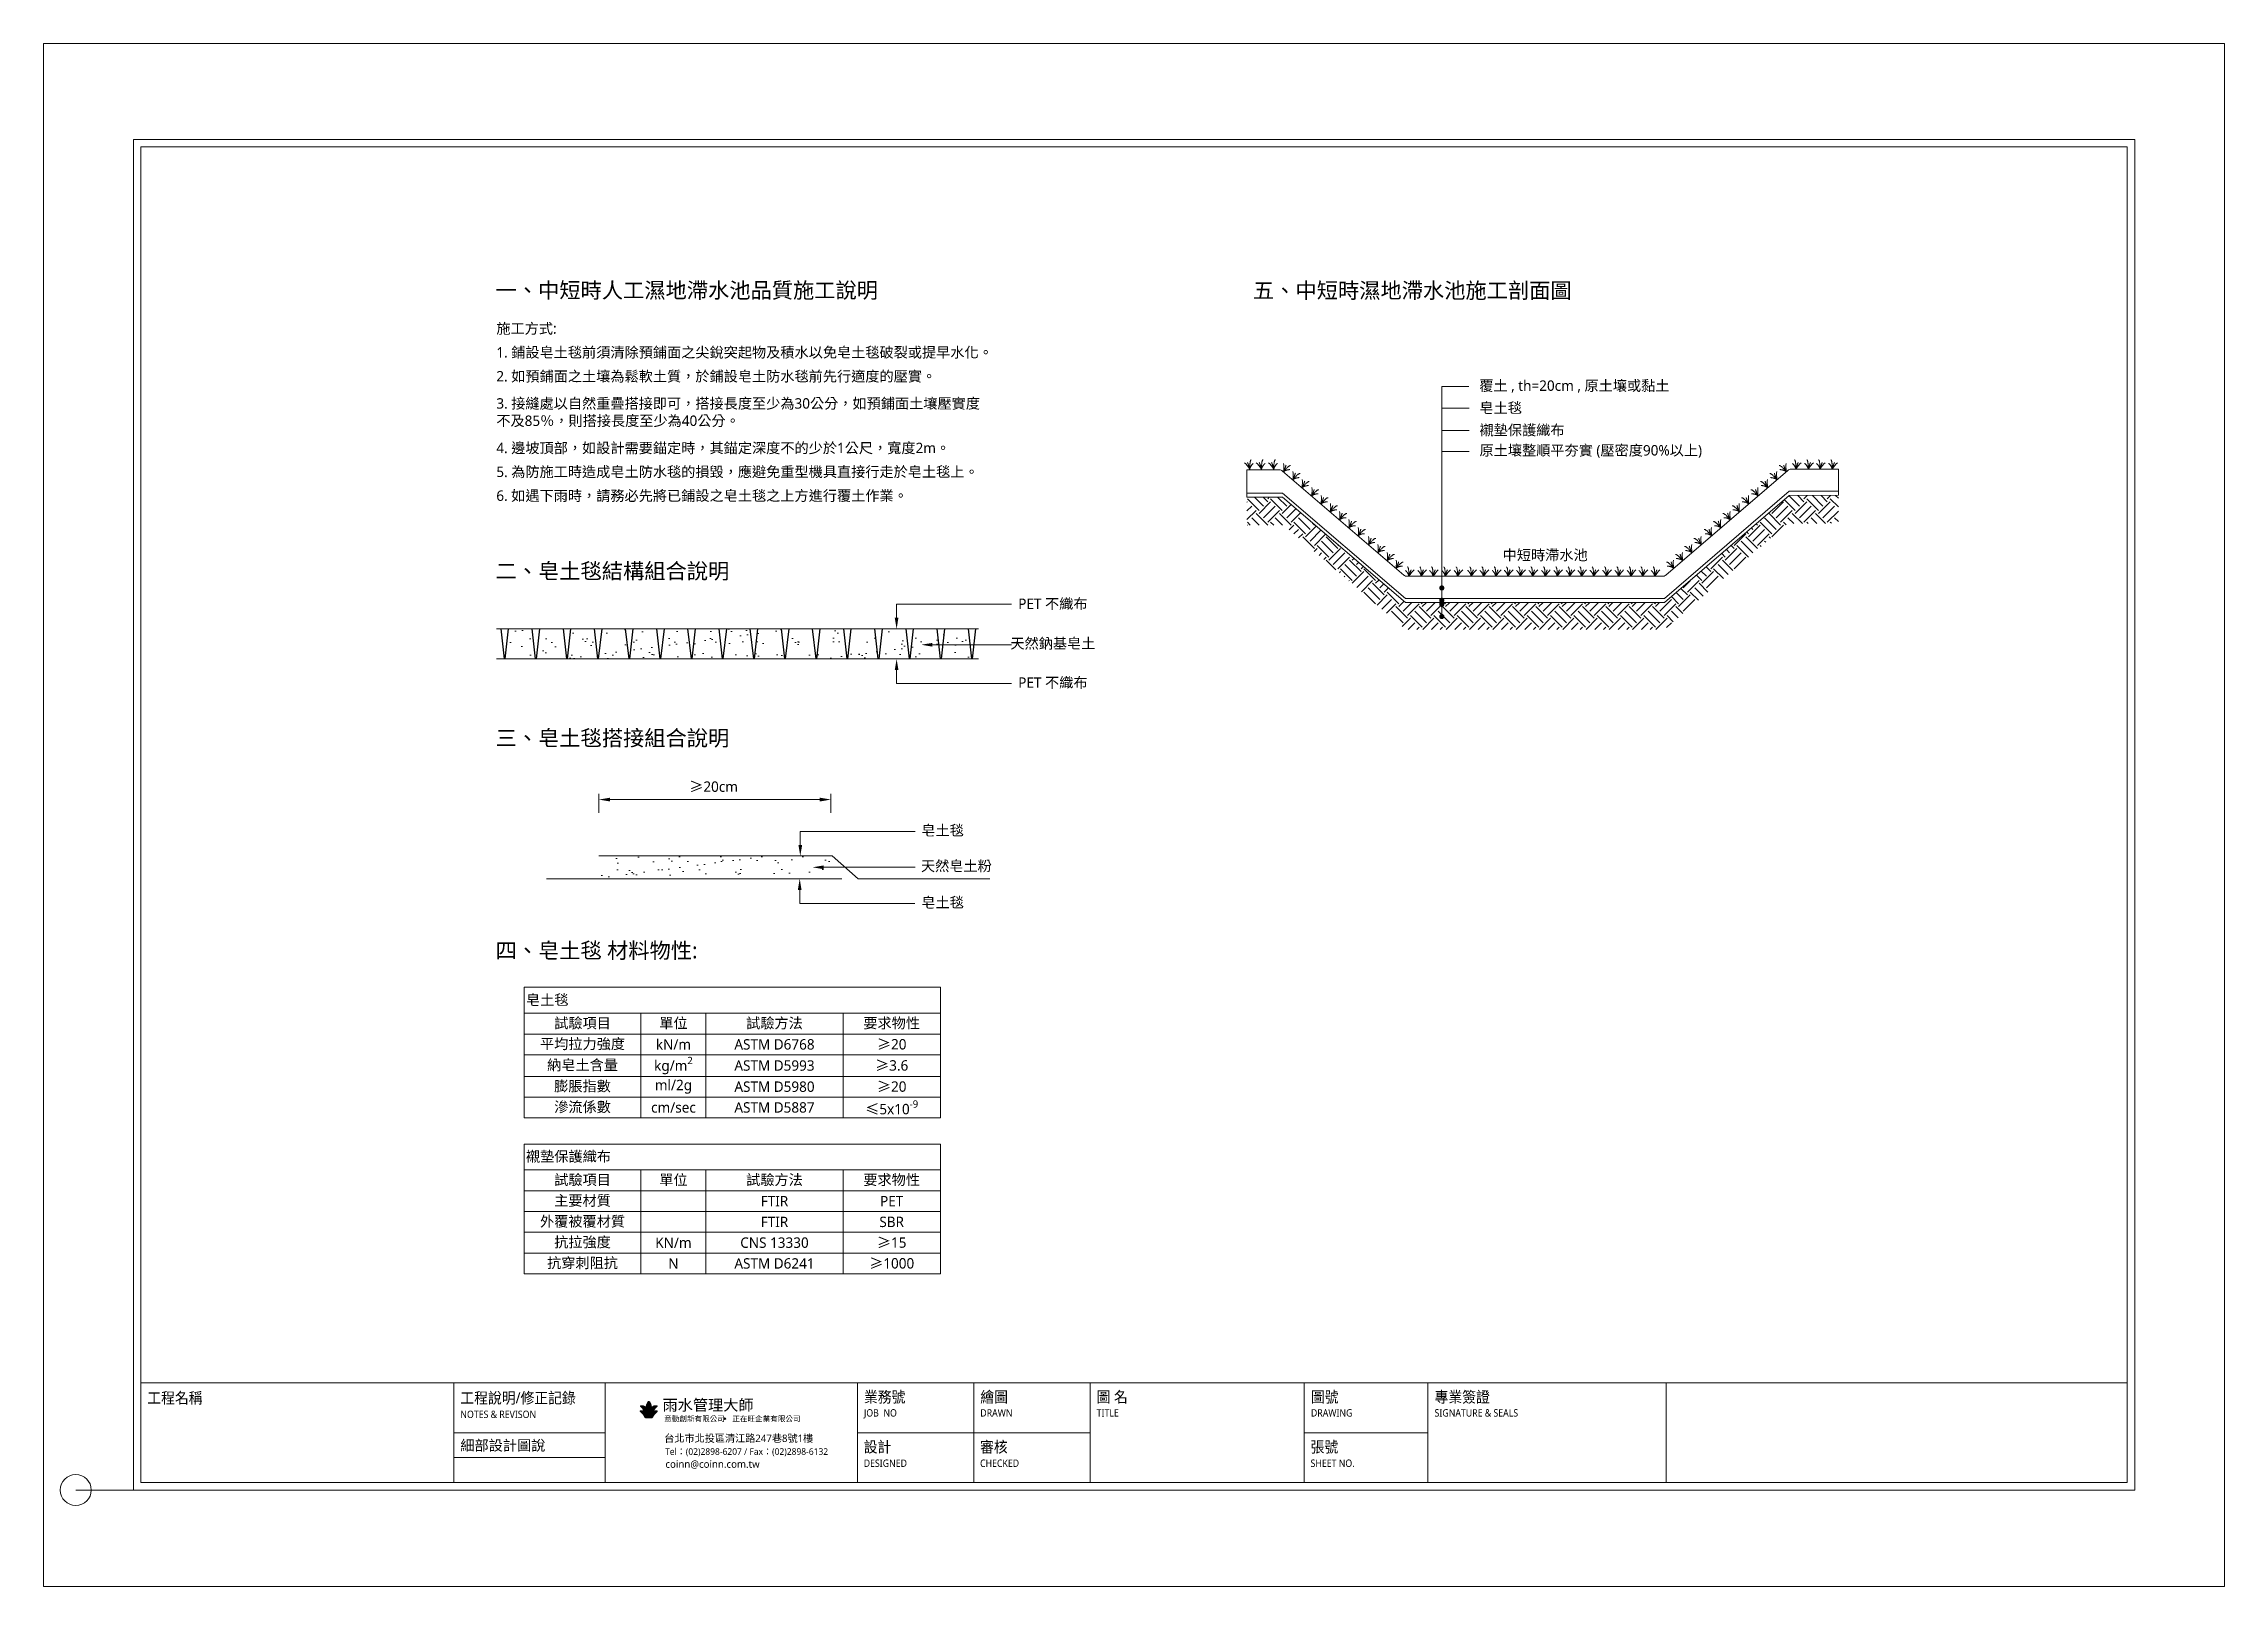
# Model space of a CAD drawing. Header units: millimetres. Extents: x 4039 to 8239, y -1070 to 1900.
import ezdxf
from ezdxf.enums import TextEntityAlignment as Align

# ---------------------------------------------------------------- set-up
doc = ezdxf.new("R2010")
doc.units = ezdxf.units.MM
doc.styles.add('AEH', font='kaiu.ttf')
doc.styles.get("Standard").update_dxf_attribs({"font": 'Microsoft JhengHei.ttf', "height": 20})
doc.styles.add('圖框文字', font='Microsoft JhengHei.ttf')
doc.styles.add('微軟正黑體-20', font='Microsoft JhengHei.ttf', dxfattribs={"height": 20})
doc.styles.add('微軟正黑體-30', font='Microsoft JhengHei.ttf', dxfattribs={"height": 30})

msp = doc.modelspace()

# ---------------------------------------------------------------- texts
at = {"color": 3, "lineweight": 5, "style": '圖框文字', "width": 0.91}
for s, p in [('工程名稱', (4238.4, -707.2, 326.4)), ('工程說明/修正記錄', (4841.3, -707.2, 326.4)), ('業務號', (5618.6, -705.4, 326.4)), ('繪圖', (5842.7, -705.4, 326.4)), ('圖 名', (6066.8, -705.4, 326.4)), ('圖號', (6479.4, -705.4, 326.4)), ('專業簽證', (6717.6, -705.4, 326.4)), ('設計', (5618.1, -801.5, 326.4)), ('審核', (5842.2, -801.5, 326.4)), ('張號', (6478.8, -801.5, 326.4))]:
    msp.add_text(s, height=21.43, dxfattribs=at).set_placement(p, align=Align.MIDDLE_LEFT)
at = {"color": 4, "lineweight": 5, "style": '圖框文字'}
msp.add_text('雨水管理大師', height=21.43, dxfattribs=at).set_placement((5230.6, -731.6, 326.4))
at = {"lineweight": 5, "style": '圖框文字', "width": 0.91}
for s, height, p in [('NOTES & REVISON', 14.212, (4841.3, -738.8, 326.4)), ('JOB  NO', 14.21, (5618.6, -736, 326.4)), ('DRAWN', 14.21, (5842.7, -736, 326.4)), ('TITLE', 14.21, (6066.8, -736, 326.4)), ('DRAWING', 14.21, (6479.4, -736, 326.4)), ('SIGNATURE & SEALS', 14.212, (6717.6, -736, 326.4)), ('DESIGNED', 14.21, (5618.1, -832.9, 326.4)), ('CHECKED', 14.21, (5842.2, -832.9, 326.4)), ('SHEET NO.', 14.21, (6478.8, -832.9, 326.4))]:
    msp.add_text(s, height=height, dxfattribs=at).set_placement(p, align=Align.MIDDLE_LEFT)
at = {"lineweight": 5, "style": '圖框文字'}
for s, height, p in [('意動創新有限公司    正在旺企業有限公司', 10.422, (5234, -752.5, 326.4)), ('台北市北投區清江路247巷8號1樓', 14.283, (5234, -792.1, 326.4)), ('coinn@coinn.com.tw', 14.283, (5236.2, -841.7, 326.4))]:
    msp.add_text(s, height=height, dxfattribs=at).set_placement(p)
at = {"color": 3, "lineweight": 5, "style": '圖框文字'}
msp.add_text('細部設計圖說', height=20, dxfattribs=at).set_placement((4841.3, -798.6, 326.4), align=Align.MIDDLE_LEFT)
at = {"lineweight": 5, "style": '圖框文字', "width": 0.98}
msp.add_text('Tel：(02)2898-6207 / Fax：(02)2898-6132', height=12.739, dxfattribs=at).set_placement((5235.6, -816.8, 326.4))
at = {"lineweight": 5, "attachment_point": 1}
for s, width, insert, char_height, style in [('一、中短時人工濕地滯水池品質施工說明', 750.184, (4909.1, 1440.2), 30, '微軟正黑體-30'), ('五、中短時濕地滯水池施工剖面圖', 640.697, (6367.8, 1439.8), 30, '微軟正黑體-20'), ('中短時滯水池', 157.217, (6848.7, 925.6), 20, '微軟正黑體-20'), ('二、皂土毯結構組合說明', 432.869, (4909.1, 899.7), 30, '微軟正黑體-30'), ('三、皂土毯搭接組合說明', 432.869, (4909.1, 578.2), 30, '微軟正黑體-30'), ('四、皂土毯 材料物性:', 1128.121, (4909.1, 169.1), 30, '微軟正黑體-20')]:
    msp.add_mtext_dynamic_manual_height_columns(s, width=width, gutter_width=12.5, heights=[0], dxfattribs=dict(at, insert=insert, char_height=char_height, style=style))
at = {"lineweight": 5, "char_height": 20, "style": '微軟正黑體-20'}
for s, insert, width, attachment_point in [('{\\C256;施工方式:}', (4910.6, 1350.5), 928.739, 4), ('2. 如預鋪面之土壤為鬆軟土質，於鋪設皂土防水毯前先行適度的壓實。', (4910.6, 1258.5), 928.739, 4), ('3. 接縫處以自然重疊搭接即可，搭接長度至少為30公分，如預鋪面土壤壓實度不及85％，則搭接長度至少為40公分。', (4910.6, 1189.5), 928.739, 4), ('4. 邊坡頂部，如設計需要錨定時，其錨定深度不的少於1公尺，寬度2m。', (4910.6, 1120.5), 928.739, 4), ('5. 為防施工時造成皂土防水毯的損毀，應避免重型機具直接行走於皂土毯上。', (4910.6, 1074.5), 928.739, 4), ('6. 如遇下雨時，請務必先將已鋪設之皂土毯之上方進行覆土作業。', (4910.6, 1028.5), 928.739, 4), ('皂土毯', (4967.7, 58.3), 794.237, 4), ('試驗項目', (5076.6, 13.3), 217.738, 5), ('單位', (5251.7, 13.3), 117.738, 5), ('試驗方法', (5446.3, 13.3), 256.862, 5), ('要求物性', (5672, 13.3), 179.878, 5), ('平均拉力強度', (5076.6, -26.7), 217.738, 5), ('kN/m', (5251.7, -26.7), 117.738, 5), ('ASTM D6768', (5446.3, -26.7), 256.862, 5), ('{\\fSimSun|b0|i0|c134|p2;≥}20', (5672, -26.7), 179.878, 5), ('納皂土含量', (5076.6, -67.4), 217.738, 5), ('\\A1;kg/m{\\H0.7x;\\S2^ ;}', (5251.7, -67.4), 117.738, 5), ('ASTM D5993', (5446.3, -67.4), 256.862, 5), ('{\\fSimSun|b0|i0|c134|p2;≥}3.6', (5672, -67.4), 179.878, 5), ('膨脹指數', (5076.6, -108.1), 217.738, 5), ('\\A1;ml/2g', (5251.7, -108.1), 117.738, 5), ('ASTM D5980', (5446.3, -108.1), 256.862, 5), ('{\\fSimSun|b0|i0|c134|p2;\\C256;≥\\fMicrosoft JhengHei|b0|i0|c136|p34;20}', (5672, -108.1), 179.878, 5), ('滲流係數', (5076.6, -148.1), 217.738, 5), ('cm/sec', (5251.7, -148.1), 117.738, 5), ('ASTM D5887', (5446.3, -148.1), 256.862, 5), ('\\A1;{\\fSimSun|b0|i0|c134|p2;\\C256;≤\\fMicrosoft JhengHei|b0|i0|c136|p34;5x10\\H0.7x;\\S-9^ ;}', (5672, -148.1), 179.878, 5), ('襯墊保護織布', (4967.7, -243.4), 794.237, 4), ('試驗項目', (5076.6, -288.4), 217.738, 5), ('單位', (5251.7, -288.4), 117.738, 5), ('試驗方法', (5446.3, -288.4), 256.862, 5), ('要求物性', (5672, -288.4), 179.878, 5), ('主要材質', (5076.6, -328.4), 217.738, 5), ('FTIR', (5446.3, -328.4), 256.862, 5), ('{\\C256;PET}', (5672, -328.4), 179.878, 5), ('外覆被覆材質', (5076.6, -368.4), 217.738, 5), ('FTIR', (5446.3, -368.4), 256.862, 5), ('{\\C256;SBR}', (5672, -368.4), 179.878, 5), ('抗拉強度', (5076.6, -408.4), 217.738, 5), ('\\A1;KN/m', (5251.7, -408.4), 117.738, 5), ('CNS 13330', (5446.3, -408.4), 256.862, 5), ('{\\fSimSun|b0|i0|c134|p2;\\C256;≥\\fMicrosoft JhengHei|b0|i0|c136|p34;15}', (5672, -408.4), 179.878, 5), ('抗穿刺阻抗', (5076.6, -448.4), 217.738, 5), ('N', (5251.7, -448.4), 117.738, 5), ('ASTM D6241', (5446.3, -448.4), 256.862, 5), ('{\\fSimSun|b0|i0|c134|p2;\\C256;≥\\fMicrosoft JhengHei|b0|i0|c136|p34;1000}', (5672, -448.4), 179.878, 5)]:
    msp.add_mtext(s, dxfattribs=dict(at, insert=insert, width=width, attachment_point=attachment_point))
at = {"lineweight": 5, "insert": (4910.6, 1304.5), "char_height": 20, "width": 928.739, "attachment_point": 4}
msp.add_mtext('1. 鋪設皂土毯前須清除預鋪面之尖銳突起物及積水以免皂土毯破裂或提早水化。', dxfattribs=at)
at = {"lineweight": 5, "char_height": 20}
for s, insert, attachment_point, style in [('覆土 , th=20cm , 原土壤或黏土', (6803.6, 1251.6), 1, '微軟正黑體-20'), ('皂土毯', (6804, 1208.8), 1, '微軟正黑體-20'), ('襯墊保護織布', (6804.2, 1166), 1, '微軟正黑體-20'), ('原土壤整順平夯實 (壓密度90%以上)', (6804.2, 1127.1), 1, '微軟正黑體-20'), ('{\\fMicrosoft JhengHei|b0|i0|c136|p34;\\C0;PET 不織布}', (5982.5, 820.5), 5, 'AEH'), ('{\\fMicrosoft JhengHei|b0|i0|c136|p34;\\C0;天然鈉基皂土}', (5982.5, 744.3), 5, 'AEH'), ('{\\fMicrosoft JhengHei|b0|i0|c136|p34;\\C0;PET 不織布}', (5982.5, 668.9), 5, 'AEH'), ('{\\fSimSun|b0|i0|c134|p2;\\C0;≥\\fMicrosoft JhengHei|b0|i0|c136|p34;20cm}', (5329, 469.3), 5, 'AEH'), ('{\\fMicrosoft JhengHei|b0|i0|c136|p34;\\C0;皂土毯}', (5770, 384.5), 5, 'AEH'), ('{\\fMicrosoft JhengHei|b0|i0|c136|p34;\\C0;天然皂土粉}', (5796.5, 315.8), 5, 'AEH'), ('{\\fMicrosoft JhengHei|b0|i0|c136|p34;\\C0;皂土毯}', (5770, 245.8), 5, 'AEH')]:
    msp.add_mtext(s, dxfattribs=dict(at, insert=insert, attachment_point=attachment_point, style=style))

# ---------------------------------------------------------------- blocks, each defined once
blk = doc.blocks.new('*U2')
for p, q in [((-7.3, 28.9), (-0.7, -28.9)), ((7.3, 28.9), (0.7, -28.9))]:
    blk.add_line(p, q)
blk = doc.blocks.new('*U3')
at = {"color": 0, "linetype": 'ByBlock', "lineweight": -2, "transparency": 16777216}
for p in [(0, 0), (60, 0), (120, 0), (180, 0), (240, 0), (300, 0), (360, 0), (420, 0), (480, 0), (540, 0), (600, 0), (660, 0), (720, 0), (780, 0), (840, 0), (900, 0)]:
    blk.add_blockref('*U2', p, dxfattribs=at)
blk = doc.blocks.new('_Dot')
at = {"color": 0, "linetype": 'ByBlock', "lineweight": -2}
blk.add_line((-0.5, 0), (-1, 0), dxfattribs=at)
at = {"color": 0, "linetype": 'ByBlock', "const_width": 0.5}
blk.add_lwpolyline([(-0.25, 0, 1), (0.25, 0, 1)], format="xyb", close=True, dxfattribs=at)

# ---------------------------------------------------------------- hatches: boundary and pattern name
at = {"lineweight": 5}
h = msp.add_hatch(dxfattribs=at)
h.set_pattern_fill('EARTH', color=256, scale=5, angle=45)
h.set_pattern_definition([(45, (783.59, 80.833), (0, 44.90128), [31.75, -31.75]), (45, (775.17, 89.252), (0, 44.90128), [31.75, -31.75]), (45, (766.75, 97.67), (0, 44.90128), [31.75, -31.75]), (135, (766.75, 103.284), (-44.90128, 0), [31.75, -31.75]), (135, (775.17, 111.703), (-44.90128, 0), [31.75, -31.75]), (135, (783.59, 120.122), (-44.90128, 0), [31.75, -31.75])])
h.paths.add_polyline_path([(6424.5, 1026.5), (6356.1, 1026.9), (6356.1, 973.2), (6427.3, 972.8), (6661.3, 772.4), (7160.2, 772.4), (7397.9, 976.2), (7495.2, 976.6), (7495.2, 1030.3), (7400.7, 1029.9), (7160.1, 823.7), (6661.3, 823.7)])
h = msp.add_hatch(dxfattribs=at)
h.set_pattern_fill('AR-SAND', color=256)
h.set_pattern_definition([(37.5, (520.317, -208.688), (-1.60003, 48.94132), [0, -38.608, 0, -43.18, 0, -41.275]), (7.5, (520.317, -208.69), (44.9523, 71.6825), [0, -20.828, 0, -34.798, 0, -13.335]), (327.5, (489.075, -208.688), (79.09924, 0.14372), [0, -12.7, 0, -45.72, 0, -59.69]), (317.5, (489.075, -208.69), (76.35565, 22.2929), [0, -6.35, 0, -29.972, 0, -34.29])])
h.paths.add_polyline_path([(5819, 773.2), (5773.6, 773.2), (5767, 715.4), (5825.6, 715.4)])
h.paths.add_polyline_path([(5765.6, 715.4), (5759, 773.2), (5713.6, 773.2), (5707, 715.4)])
h.paths.add_polyline_path([(5699, 773.2), (5653.6, 773.2), (5647, 715.4), (5705.6, 715.4)])
h.paths.add_polyline_path([(5645.6, 715.4), (5639, 773.2), (5593.6, 773.2), (5587, 715.4)])
h.paths.add_polyline_path([(5585.6, 715.4), (5579, 773.2), (5533.6, 773.2), (5527, 715.4)])
h.paths.add_polyline_path([(5519, 773.2), (5473.6, 773.2), (5467, 715.4), (5525.6, 715.4)])
h.paths.add_polyline_path([(5407, 715.4), (5465.6, 715.4), (5459, 773.2), (5413.6, 773.2)])
h.paths.add_polyline_path([(5399, 773.2), (5353.6, 773.2), (5347, 715.4), (5405.6, 715.4)])
h.paths.add_polyline_path([(5287, 715.4), (5345.6, 715.4), (5339, 773.2), (5293.6, 773.2)])
h.paths.add_polyline_path([(5279, 773.2), (5233.6, 773.2), (5227, 715.4), (5285.6, 715.4)])
h.paths.add_polyline_path([(5167, 715.4), (5225.6, 715.4), (5219, 773.2), (5173.6, 773.2)])
h.paths.add_polyline_path([(5107, 715.4), (5165.6, 715.4), (5159, 773.2), (5113.6, 773.2)])
h.paths.add_polyline_path([(5047, 715.4), (5105.6, 715.4), (5099, 773.2), (5053.6, 773.2)])
h.paths.add_polyline_path([(5045.6, 715.4), (5039, 773.2), (4993.6, 773.2), (4987, 715.4)])
h.paths.add_polyline_path([(4985.6, 715.4), (4979, 773.2), (4933.6, 773.2), (4927, 715.4)])
h = msp.add_hatch(dxfattribs=at)
h.set_pattern_fill('AR-SAND', color=256)
h.set_pattern_definition([(37.5, (523.51, -113.11), (-1.60003, 48.94132), [0, -38.608, 0, -43.18, 0, -41.275]), (7.5, (523.51, -113.11), (44.9523, 71.6825), [0, -20.828, 0, -34.798, 0, -13.335]), (327.5, (492.27, -113.11), (79.09924, 0.14372), [0, -12.7, 0, -45.72, 0, -59.69]), (317.5, (492.27, -113.11), (76.3556, 22.2929), [0, -6.35, 0, -29.972, 0, -34.29])])
h.paths.add_polyline_path([(5557.3, 336.1), (5107.9, 336.1), (5107.9, 292.2), (5557.3, 292.2)])
at = {"lineweight": 5, "true_color": 0xf8d731}
h = msp.add_hatch(color=40, dxfattribs=at)
h.dxf.hatch_style = 1
edge = h.paths.add_edge_path()
edge.add_spline(control_points=[(5209.4, -733.6), (5210.3, -733), (5211.2, -732.5), (5212, -732.1), (5213, -731.7), (5213.4, -731.5), (5213.4, -731.5), (5213.5, -731.3), (5214.3, -730.2), (5214.6, -729.7), (5215, -729.1), (5215.4, -728.6), (5215.8, -728), (5216.3, -727.4), (5216.7, -726.9), (5217.1, -726.4), (5217.9, -725.5), (5218.2, -725.2), (5218.6, -724.8), (5219.1, -724.4), (5219.6, -724), (5219.8, -723.8), (5220, -723.5), (5220.2, -723.3), (5220.3, -723.1), (5220.3, -722.9), (5220.3, -722.8), (5220.2, -722.7), (5220, -722.5), (5219.6, -722.4), (5219.1, -722.4), (5218.6, -722.3), (5218.2, -722.2), (5217.6, -722.2), (5216.9, -722.3), (5216.3, -722.3), (5215.5, -722.4), (5215.1, -722.5), (5214.4, -722.7), (5213.8, -723), (5213.3, -723.2), (5212.6, -723.5), (5212, -723.9), (5211.4, -724.3), (5210.9, -724.6), (5210.4, -725), (5209.9, -725.4), (5209.5, -725.8), (5209.4, -725.8), (5209.4, -725.8), (5209.4, -725.7), (5209.3, -724.8), (5209.2, -724), (5208.5, -720.8), (5208.2, -719.8), (5207.5, -718.3), (5207, -717.2), (5206.4, -716.1), (5205.5, -714.9), (5204.9, -714.3), (5204.4, -713.9), (5204.2, -713.8), (5204, -713.9), (5203.8, -714.1), (5203.5, -714.3), (5203.3, -714.4), (5202.9, -714.9), (5202.7, -715.1), (5202.4, -715.6), (5202, -716.1), (5201.7, -716.6), (5201.3, -717.5), (5200.6, -718.9), (5199.9, -720.7), (5199.7, -721.6), (5199.3, -723.2), (5199.1, -724.7), (5199, -725.6), (5199, -725.8), (5198.9, -725.8), (5197.9, -724.9), (5196.8, -724.2), (5195.5, -723.4), (5194.1, -722.8), (5192.6, -722.4), (5191.3, -722.2), (5189.5, -722.3), (5188.5, -722.5), (5188.1, -722.7), (5188.1, -722.8), (5188.1, -723), (5188.2, -723.1), (5188.3, -723.4), (5188.5, -723.7), (5189.1, -724.3), (5189.6, -724.7), (5190.2, -725.2), (5191.3, -726.5), (5192.1, -727.3), (5192.4, -727.7), (5192.8, -728.4), (5193.3, -729), (5193.9, -729.9), (5194.3, -730.5), (5194.9, -731.4), (5194.9, -731.5), (5195.2, -731.6), (5195.9, -731.9), (5196.7, -732.3), (5197.4, -732.6), (5197.8, -732.9), (5198.3, -733.2), (5198.8, -733.5), (5199, -733.7), (5199.1, -733.7), (5199.1, -733.6), (5199.1, -733.4), (5199.3, -731.8), (5199.6, -730.5), (5199.9, -729.4), (5200.4, -727.6), (5200.6, -727), (5201, -726), (5201.4, -725.1), (5201.6, -724.6), (5202.1, -723.7), (5202.6, -723.1), (5203.1, -722.6), (5203.5, -722.3), (5203.9, -722.1), (5204.2, -722.1), (5204.5, -722.1), (5205, -722.4), (5205.5, -722.8), (5205.9, -723.3), (5206.3, -723.8), (5206.8, -724.6), (5207.2, -725.6), (5207.6, -726.5), (5207.9, -727.5), (5208.2, -728.4), (5208.4, -729), (5208.7, -730), (5208.9, -730.9), (5209.1, -731.9), (5209.2, -732.5), (5209.3, -733.3), (5209.4, -733.6), (5209.4, -733.6)], knot_values=[0, 0, 0, 0, 1, 2, 3, 4, 5, 6, 7, 8, 9, 10, 11, 12, 13, 14, 15, 16, 17, 18, 19, 20, 21, 22, 23, 24, 25, 26, 27, 28, 29, 30, 31, 32, 33, 34, 35, 36, 37, 38, 39, 40, 41, 42, 43, 44, 45, 46, 47, 48, 49, 50, 51, 52, 53, 54, 55, 56, 57, 58, 59, 60, 61, 61, 61, 62, 63, 64, 65, 66, 67, 68, 69, 70, 71, 72, 73, 74, 75, 76, 77, 78, 79, 80, 81, 82, 83, 84, 85, 86, 87, 88, 89, 90, 91, 92, 93, 94, 95, 96, 97, 98, 99, 100, 101, 102, 103, 104, 105, 106, 107, 108, 109, 110, 111, 112, 113, 114, 115, 116, 117, 118, 119, 120, 121, 122, 123, 124, 125, 126, 127, 128, 129, 130, 131, 132, 133, 134, 135, 136, 137, 138, 139, 140, 141, 142, 143, 144, 144, 144, 144], degree=3, periodic=0)
edge = h.paths.add_edge_path()
edge.add_spline(control_points=[(5204.2, -745.3), (5207.3, -745.3), (5209.3, -745.3), (5210.1, -745.3), (5210.5, -745.2), (5210.8, -745.1), (5211, -745), (5211.3, -744.7), (5211.5, -744.5), (5211.8, -743.8), (5212.4, -742.6), (5212.7, -742), (5213.2, -741.2), (5213.8, -740.4), (5214.4, -739.6), (5214.9, -738.7), (5215.7, -737.8), (5216.5, -736.9), (5217.6, -735.8), (5218.4, -735.1), (5219.1, -734.5), (5219.6, -734), (5220.1, -733.6), (5220.4, -733.2), (5220.5, -733), (5220.6, -732.8), (5220.6, -732.6), (5220.4, -732.4), (5220.2, -732.3), (5219.7, -732.2), (5218.9, -732.1), (5217.7, -732), (5216.6, -732.1), (5215.4, -732.1), (5214.4, -732.3), (5213.3, -732.6), (5212.6, -732.9), (5211.6, -733.4), (5210.8, -733.9), (5209.7, -734.6), (5208.8, -735.2), (5208.4, -735.7), (5208.4, -735.6), (5208.2, -735.3), (5208.1, -734.3), (5207.7, -731.8), (5207.4, -730.4), (5207, -728.8), (5206.5, -727.3), (5205.8, -725.5), (5205.1, -724.3), (5204.9, -724), (5204.6, -723.7), (5204.4, -723.5), (5204.2, -723.5), (5204, -723.5), (5203.8, -723.6), (5203.5, -723.8), (5203.2, -724.2), (5202.9, -724.7), (5202.4, -725.6), (5202.1, -726.3), (5201.7, -727.1), (5201.3, -728.2), (5201, -729.2), (5200.6, -730.6), (5200.4, -731.8), (5200.1, -733), (5200, -734.1), (5199.9, -735), (5199.9, -735.7), (5199.9, -735.7), (5199.7, -735.6), (5199.4, -735.4), (5198.4, -734.7), (5197.6, -734), (5196.7, -733.5), (5195.9, -733.1), (5194.9, -732.6), (5194, -732.4), (5192.9, -732.1), (5192.1, -732.1), (5191, -732), (5189.6, -732.1), (5188.7, -732.2), (5188.1, -732.2), (5187.8, -732.4), (5187.7, -732.6), (5187.7, -732.9), (5187.9, -733.2), (5188.3, -733.7), (5189.3, -734.6), (5190.2, -735.4), (5191.3, -736.4), (5192.1, -737.2), (5192.9, -738.2), (5193.8, -739.3), (5195, -741), (5195.7, -742.2), (5196.3, -743.5), (5196.8, -744.4), (5197, -744.7), (5197.2, -744.9), (5197.6, -745.1), (5198.3, -745.3), (5199.5, -745.3), (5204.2, -745.3)], knot_values=[0, 0, 0, 0, 1, 2, 3, 4, 5, 6, 7, 8, 9, 10, 11, 12, 13, 14, 15, 16, 17, 18, 19, 20, 21, 22, 23, 24, 25, 26, 27, 28, 29, 30, 31, 32, 33, 34, 35, 36, 37, 38, 39, 40, 41, 42, 43, 44, 45, 46, 47, 48, 49, 50, 51, 52, 53, 54, 55, 56, 57, 58, 59, 60, 61, 62, 63, 64, 65, 66, 67, 68, 69, 70, 71, 72, 73, 74, 75, 76, 77, 78, 79, 80, 81, 82, 83, 84, 85, 86, 87, 88, 89, 90, 91, 92, 93, 94, 95, 96, 97, 98, 99, 100, 101, 102, 103, 104, 104, 104, 104], degree=3, periodic=0)
at = {"lineweight": 5}
h = msp.add_hatch(color=256, dxfattribs=at)
h.dxf.hatch_style = 1
h.paths.add_polyline_path([(5352.5, -747.3, 1), (5349.4, -747.3, 1)])

# ---------------------------------------------------------------- linework, layer by layer
for p, q in [((4038.7, 1900, 163.2), (8238.7, 1900, 163.2)), ((4038.7, -1070, 163.2), (4038.7, 1900, 163.2)), ((8238.7, 1900, 163.2), (8238.7, -1070, 163.2)), ((4225.7, 1701.2, 163.2), (8051.6, 1701.2, 163.2)), ((4225.7, -678, 163.2), (4225.7, 1701.2, 163.2)), ((4225.7, 1701.2, 326.4), (8051.6, 1701.2, 326.4)), ((4225.7, -678, 326.4), (4225.7, 1701.2, 326.4)), ((8051.6, 1701.2, 326.4), (4225.7, 1701.2, 326.4)), ((4225.7, 1701.2, 326.4), (4225.7, -870.2, 326.4)), ((8051.6, 1701.2, 163.2), (8051.6, -678, 163.2)), ((8051.6, 1701.2, 326.4), (8051.6, -678, 326.4)), ((8051.6, -870.2, 326.4), (8051.6, 1701.2, 326.4)), ((6418.4, 1079.4), (6356.1, 1079.4)), ((6356.1, 1079.4), (6356.1, 1026.9)), ((6658.5, 876.9), (6424.9, 1077)), ((7397.9, 1078.3), (7163, 876.9)), ((7495.4, 1080.7), (7404.4, 1080.7)), ((7495.4, 1080.7), (7495.2, 1030.7)), ((6424.5, 1034.8), (6356.1, 1034.8)), ((6424.5, 1026.9), (6356.1, 1026.9)), ((6661.3, 832), (6424.5, 1034.8)), ((6661.3, 824.1), (6424.5, 1026.9)), ((7400.7, 1038.2), (7160.1, 832)), ((7400.7, 1030.3), (7160.1, 824.1)), ((7495.2, 1038.2), (7400.7, 1038.2)), ((7495.2, 1030.7), (7400.7, 1030.3)), ((7156.5, 874.5), (6665, 874.5)), ((5681.5, 820.6), (5903, 820.6)), ((5681.5, 820.6), (5681.5, 794.7)), ((7160.1, 832), (6661.3, 832)), ((7160.1, 824.1), (6661.3, 824.1)), ((4910.6, 773.2), (5839.3, 773.2)), ((4910.6, 715.4), (5839.3, 715.4)), ((5750.4, 742.8), (5903, 742.8)), ((5681.5, 694), (5681.5, 668)), ((5681.5, 668), (5903, 668)), ((5107.9, 455.8), (5107.9, 419.1)), ((5129.3, 444.7), (5533.6, 444.7)), ((5555.1, 455.8), (5555.1, 419.1)), ((5496, 383.5), (5717.5, 383.5)), ((5496, 383.5), (5496, 357.5)), ((5107.9, 336.1), (5557.3, 336.1)), ((5557.3, 336.1), (5607.7, 292.2)), ((5541.1, 314.3), (5717.5, 314.3)), ((5576.3, 292.2), (5007.4, 292.2)), ((5494.9, 270.8), (5494.9, 244.8)), ((5607.7, 292.2), (5861.1, 292.2)), ((5494.9, 244.8), (5716.4, 244.8)), ((4964.1, 83.3), (5765.7, 83.3)), ((4964.1, 83.3), (4964.1, -168.1)), ((5765.7, 83.3), (5765.7, -168.1)), ((4964.1, 33.3), (5765.7, 33.3)), ((5189.2, 33.3), (5189.2, -168.1)), ((5314.2, 33.3), (5314.2, -168.1)), ((5578.4, 33.3), (5578.4, -168.1)), ((4964.1, -6.7), (5765.7, -6.7)), ((4964.1, -46.7), (5765.7, -46.7)), ((4964.1, -88.1), (5765.7, -88.1)), ((4964.1, -128.1), (5765.7, -128.1)), ((4964.1, -168.1), (5765.7, -168.1)), ((4964.1, -218.4), (5765.7, -218.4)), ((4964.1, -218.4), (4964.1, -468.4)), ((5765.7, -218.4), (5765.7, -468.4)), ((4964.1, -268.4), (5765.7, -268.4)), ((5189.2, -268.4), (5189.2, -468.4)), ((5314.2, -268.4), (5314.2, -468.4)), ((5578.4, -268.4), (5578.4, -468.4)), ((4964.1, -308.4), (5765.7, -308.4)), ((4964.1, -348.4), (5765.7, -348.4)), ((4964.1, -388.4), (5765.7, -388.4)), ((4964.1, -428.4), (5765.7, -428.4)), ((4964.1, -468.4), (5765.7, -468.4)), ((8051.6, -678, 163.2), (4225.7, -678, 163.2)), ((8051.6, -678, 326.4), (4225.7, -678, 326.4)), ((8051.6, -678, 326.4), (4225.7, -678, 326.4)), ((4828.6, -678, 326.4), (4828.6, -870.2, 326.4)), ((5120.5, -678, 326.4), (5120.5, -870.2, 326.4)), ((5605.9, -678, 326.4), (5605.9, -870.2, 326.4)), ((5830, -678, 326.4), (5830, -870.2, 326.4)), ((6054.1, -678, 326.4), (6054.1, -870.2, 326.4)), ((6466.6, -678, 326.4), (6704.9, -678, 326.4)), ((6466.6, -678, 326.4), (6466.6, -870.2, 326.4)), ((6704.9, -678, 326.4), (6704.9, -870.2, 326.4)), ((6704.9, -678, 326.4), (6704.9, -870.2, 326.4)), ((7163.8, -678, 326.4), (7163.8, -870.2, 326.4)), ((4828.6, -774.1, 326.4), (5120.5, -774.1, 326.4)), ((5605.9, -774.1, 326.4), (6054.1, -774.1, 326.4)), ((6466.6, -774.1, 326.4), (6704.9, -774.1, 326.4)), ((4828.6, -822.2, 326.4), (5120.5, -822.2, 326.4)), ((4225.7, -870.2, 326.4), (8051.6, -870.2, 326.4)), ((4100.6, -884.5, 326.4), (4211.5, -884.5, 326.4)), ((8238.7, -1070, 163.2), (4038.7, -1070, 163.2))]:
    msp.add_line(p, q, dxfattribs=at)
at = {"color": 4, "lineweight": 5}
for p, q in [((8065.9, 1715.4, 326.4), (4211.5, 1715.4, 326.4)), ((4211.5, 1715.4, 326.4), (4211.5, -884.5, 326.4)), ((8065.9, -884.5, 326.4), (8065.9, 1715.4, 326.4)), ((4211.5, -884.5, 326.4), (8065.9, -884.5, 326.4))]:
    msp.add_line(p, q, dxfattribs=at)
at = {"linetype": 'ByBlock', "lineweight": 5}
for p, q in [((6731.5, 1239.8), (6783.7, 1239.8)), ((6731.5, 1198.2), (6784.1, 1198.2)), ((6731.5, 1155.2), (6784.4, 1155.2)), ((6731.5, 1114.8), (6784.4, 1114.8))]:
    msp.add_line(p, q, dxfattribs=at)
msp.add_lwpolyline([(6731.5, 807.1), (6731.5, 1239.8)], dxfattribs=at)
at = {"lineweight": 5}
for centre, radius in [((5350.9, -747.3, 163.2), 1.56), ((4100.6, -884.5, 326.4), 29.8)]:
    msp.add_circle(centre, radius, dxfattribs=at)
for centre, start, end in [((6418.4, 1069.4), 49.4332, 89.9638), ((7404.4, 1070.7), 90, 130.5946), ((6665, 884.5), 229.4332, 270), ((7156.5, 884.5), 270, 310.5946)]:
    msp.add_arc(centre, 10, start, end, dxfattribs=at)
for points, degree in [([(6361.6, 1080.7), (6358.1, 1086), (6354.8, 1090.7), (6351.5, 1093)], 3), ([(6361.6, 1080.7), (6360.1, 1087.4), (6357.3, 1093.5)], 2), ([(6361.6, 1080.7), (6361.6, 1098.2), (6364.5, 1098.9)], 2), ([(6361.6, 1080.7), (6362.9, 1087), (6368.5, 1092)], 2), ([(6384.3, 1080.7), (6380.8, 1086), (6377.5, 1090.7), (6374.2, 1093)], 3), ([(6384.3, 1080.7), (6382.7, 1087.4), (6380, 1093.5)], 2), ([(6384.3, 1080.7), (6384.3, 1098.2), (6387.2, 1098.9)], 2), ([(6384.3, 1080.7), (6385.5, 1087), (6391.2, 1092)], 2), ([(6408, 1080.7), (6404.5, 1086), (6401.2, 1090.7), (6397.9, 1093)], 3), ([(6408, 1080.7), (6406.4, 1087.4), (6403.7, 1093.5)], 2), ([(6408, 1080.7), (6408, 1098.2), (6410.9, 1098.9)], 2), ([(6408, 1080.7), (6409.2, 1087), (6414.9, 1092)], 2), ([(7413.5, 1080.7), (7412.2, 1087), (7406.6, 1092)], 2), ([(7413.5, 1080.7), (7413.5, 1098.2), (7410.6, 1098.9)], 2), ([(7413.5, 1080.7), (7415, 1087.4), (7417.8, 1093.5)], 2), ([(7413.5, 1080.7), (7417, 1086), (7420.3, 1090.7), (7423.6, 1093)], 3), ([(7437.2, 1080.7), (7436, 1087), (7430.3, 1092)], 2), ([(7437.2, 1080.7), (7437.2, 1098.2), (7434.3, 1098.9)], 2), ([(7437.2, 1080.7), (7438.8, 1087.4), (7441.5, 1093.5)], 2), ([(7437.2, 1080.7), (7440.7, 1086), (7444, 1090.7), (7447.3, 1093)], 3), ([(7459.8, 1080.7), (7458.6, 1087), (7452.9, 1092)], 2), ([(7459.8, 1080.7), (7459.8, 1098.2), (7456.9, 1098.9)], 2), ([(7459.8, 1080.7), (7461.4, 1087.4), (7464.1, 1093.5)], 2), ([(7459.8, 1080.7), (7463.4, 1086), (7466.6, 1090.7), (7470, 1093)], 3), ([(7483.4, 1080.7), (7482.1, 1087), (7476.5, 1092)], 2), ([(7483.4, 1080.7), (7483.4, 1098.2), (7480.5, 1098.9)], 2), ([(7483.4, 1080.7), (7484.9, 1087.4), (7487.7, 1093.5)], 2), ([(7483.4, 1080.7), (7486.9, 1086), (7490.2, 1090.7), (7493.5, 1093)], 3), ([(6426.4, 1075.8), (6427.2, 1082.1), (6427.8, 1087.9), (6426.7, 1091.7)], 3), ([(6426.4, 1075.8), (6429.6, 1081.9), (6431.5, 1088.4)], 2), ([(6426.4, 1075.8), (6437.8, 1089.1), (6440.4, 1087.7)], 2), ([(6426.4, 1075.8), (6431.5, 1079.8), (6439, 1079.9)], 2), ([(6444.4, 1060.4), (6445.2, 1066.7), (6445.8, 1072.4), (6444.7, 1076.3)], 3), ([(6444.4, 1060.4), (6447.6, 1066.5), (6449.5, 1072.9)], 2), ([(6444.4, 1060.4), (6455.8, 1073.6), (6458.5, 1072.3)], 2), ([(6444.4, 1060.4), (6449.5, 1064.4), (6457, 1064.5)], 2), ([(6462.3, 1045.1), (6463.1, 1051.4), (6463.7, 1057.1), (6462.6, 1061)], 3), ([(6462.3, 1045.1), (6465.5, 1051.2), (6467.4, 1057.6)], 2), ([(6462.3, 1045.1), (6473.7, 1058.3), (6476.3, 1057)], 2), ([(7359.2, 1045.1), (7347.8, 1058.3), (7345.1, 1057)], 2), ([(7359.2, 1045.1), (7356, 1051.2), (7354.1, 1057.6)], 2), ([(7359.2, 1045.1), (7358.4, 1051.4), (7357.8, 1057.1), (7358.9, 1061)], 3), ([(7377.1, 1060.4), (7365.7, 1073.6), (7363, 1072.3)], 2), ([(7377.1, 1060.4), (7372, 1064.4), (7364.4, 1064.5)], 2), ([(7377.1, 1060.4), (7373.9, 1066.5), (7372, 1072.9)], 2), ([(7377.1, 1060.4), (7376.3, 1066.7), (7375.7, 1072.4), (7376.7, 1076.3)], 3), ([(7395.1, 1075.8), (7383.7, 1089.1), (7381, 1087.7)], 2), ([(7395.1, 1075.8), (7390, 1079.8), (7382.5, 1079.9)], 2), ([(7395.1, 1075.8), (7391.9, 1081.9), (7390, 1088.4)], 2), ([(7395.1, 1075.8), (7394.3, 1082.1), (7393.7, 1087.9), (7394.8, 1091.7)], 3), ([(6462.3, 1045.1), (6467.4, 1049.1), (6474.9, 1049.2)], 2), ([(6480.7, 1029.3), (6481.5, 1035.6), (6482.1, 1041.3), (6481, 1045.2)], 3), ([(6480.7, 1029.3), (6483.9, 1035.4), (6485.8, 1041.8)], 2), ([(6480.7, 1029.3), (6492.1, 1042.5), (6494.8, 1041.2)], 2), ([(6480.7, 1029.3), (6485.8, 1033.3), (6493.3, 1033.4)], 2), ([(6498.8, 1013.8), (6499.5, 1020.1), (6500.1, 1025.9), (6499.1, 1029.8)], 3), ([(6498.8, 1013.8), (6501.9, 1019.9), (6503.8, 1026.4)], 2), ([(6498.8, 1013.8), (6510.1, 1027.1), (6512.8, 1025.7)], 2), ([(6498.8, 1013.8), (6503.8, 1017.8), (6511.4, 1018)], 2), ([(6516.6, 998.5), (6517.4, 1004.8), (6518, 1010.5), (6516.9, 1014.4)], 3), ([(6516.6, 998.5), (6519.8, 1004.6), (6521.7, 1011)], 2), ([(6516.6, 998.5), (6528, 1011.8), (6530.7, 1010.4)], 2), ([(7304.9, 998.5), (7293.5, 1011.8), (7290.8, 1010.4)], 2), ([(7304.9, 998.5), (7301.7, 1004.6), (7299.8, 1011)], 2), ([(7304.9, 998.5), (7304.1, 1004.8), (7303.5, 1010.5), (7304.5, 1014.4)], 3), ([(7322.7, 1013.8), (7311.4, 1027.1), (7308.7, 1025.7)], 2), ([(7322.7, 1013.8), (7317.7, 1017.8), (7310.1, 1018)], 2), ([(7322.7, 1013.8), (7319.6, 1019.9), (7317.6, 1026.4)], 2), ([(7322.7, 1013.8), (7322, 1020.1), (7321.4, 1025.9), (7322.4, 1029.8)], 3), ([(7340.7, 1029.3), (7329.4, 1042.5), (7326.7, 1041.2)], 2), ([(7340.7, 1029.3), (7335.7, 1033.3), (7328.1, 1033.4)], 2), ([(7340.7, 1029.3), (7337.6, 1035.4), (7335.7, 1041.8)], 2), ([(7340.7, 1029.3), (7340, 1035.6), (7339.4, 1041.3), (7340.4, 1045.2)], 3), ([(7359.2, 1045.1), (7354.1, 1049.1), (7346.6, 1049.2)], 2), ([(6516.6, 998.5), (6521.7, 1002.5), (6529.2, 1002.6)], 2), ([(6534.4, 983.3), (6535.2, 989.6), (6535.8, 995.3), (6534.7, 999.2)], 3), ([(6534.4, 983.3), (6537.6, 989.4), (6539.5, 995.8)], 2), ([(6534.4, 983.3), (6545.8, 996.5), (6548.4, 995.2)], 2), ([(6534.4, 983.3), (6539.5, 987.3), (6547, 987.4)], 2), ([(6552.4, 967.8), (6553.2, 974.1), (6553.8, 979.9), (6552.7, 983.8)], 3), ([(6552.4, 967.8), (6555.6, 973.9), (6557.5, 980.4)], 2), ([(6552.4, 967.8), (6563.8, 981.1), (6566.5, 979.7)], 2), ([(6552.4, 967.8), (6557.5, 971.8), (6565, 972)], 2), ([(6570.3, 952.5), (6571.1, 958.8), (6571.7, 964.6), (6570.6, 968.4)], 3), ([(7251.2, 952.5), (7250.4, 958.8), (7249.8, 964.6), (7250.9, 968.4)], 3), ([(7269.1, 967.8), (7257.7, 981.1), (7255, 979.7)], 2), ([(7269.1, 967.8), (7264, 971.8), (7256.4, 972)], 2), ([(7269.1, 967.8), (7265.9, 973.9), (7264, 980.4)], 2), ([(7269.1, 967.8), (7268.3, 974.1), (7267.7, 979.9), (7268.7, 983.8)], 3), ([(7287.1, 983.3), (7275.7, 996.5), (7273, 995.2)], 2), ([(7287.1, 983.3), (7282, 987.3), (7274.5, 987.4)], 2), ([(7287.1, 983.3), (7283.9, 989.4), (7282, 995.8)], 2), ([(7287.1, 983.3), (7286.3, 989.6), (7285.7, 995.3), (7286.8, 999.2)], 3), ([(7304.9, 998.5), (7299.8, 1002.5), (7292.2, 1002.6)], 2), ([(6570.3, 952.5), (6573.5, 958.6), (6575.4, 965)], 2), ([(6570.3, 952.5), (6581.7, 965.8), (6584.3, 964.4)], 2), ([(6570.3, 952.5), (6575.4, 956.5), (6582.9, 956.6)], 2), ([(6590.2, 935.5), (6591, 941.7), (6591.6, 947.5), (6590.5, 951.4)], 3), ([(6590.2, 935.5), (6593.4, 941.5), (6595.3, 948)], 2), ([(6590.2, 935.5), (6601.6, 948.7), (6604.3, 947.4)], 2), ([(6590.2, 935.5), (6595.3, 939.5), (6602.8, 939.6)], 2), ([(6608.2, 920), (6609, 926.3), (6609.6, 932), (6608.6, 935.9)], 3), ([(6608.2, 920), (6611.4, 926.1), (6613.3, 932.5)], 2), ([(6608.2, 920), (6619.6, 933.3), (6622.3, 931.9)], 2), ([(6608.2, 920), (6613.3, 924), (6620.9, 924.1)], 2), ([(7213.2, 920), (7201.9, 933.3), (7199.2, 931.9)], 2), ([(7213.2, 920), (7208.2, 924), (7200.6, 924.1)], 2), ([(7213.2, 920), (7210.1, 926.1), (7208.2, 932.5)], 2), ([(7213.2, 920), (7212.5, 926.3), (7211.9, 932), (7212.9, 935.9)], 3), ([(7231.3, 935.5), (7219.9, 948.7), (7217.2, 947.4)], 2), ([(7231.3, 935.5), (7226.2, 939.5), (7218.6, 939.6)], 2), ([(7231.3, 935.5), (7228.1, 941.5), (7226.2, 948)], 2), ([(7231.3, 935.5), (7230.5, 941.7), (7229.9, 947.5), (7230.9, 951.4)], 3), ([(7251.2, 952.5), (7239.8, 965.8), (7237.1, 964.4)], 2), ([(7251.2, 952.5), (7246.1, 956.5), (7238.6, 956.6)], 2), ([(7251.2, 952.5), (7248, 958.6), (7246.1, 965)], 2), ([(6626.1, 904.7), (6626.9, 911), (6627.5, 916.7), (6626.4, 920.6)], 3), ([(6626.1, 904.7), (6629.3, 910.8), (6631.2, 917.2)], 2), ([(6626.1, 904.7), (6637.5, 917.9), (6640.2, 916.6)], 2), ([(6626.1, 904.7), (6631.2, 908.7), (6638.7, 908.8)], 2), ([(6643.3, 890), (6644.1, 896.2), (6644.7, 902), (6643.6, 905.9)], 3), ([(6643.3, 890), (6646.5, 896.1), (6648.4, 902.5)], 2), ([(6643.3, 890), (6654.7, 903.2), (6657.3, 901.9)], 2), ([(6643.3, 890), (6648.4, 894), (6655.9, 894.1)], 2), ([(6668.2, 874.5), (6667, 880.9), (6661.3, 885.9)], 2), ([(6668.2, 874.5), (6668.2, 892), (6665.3, 892.7)], 2), ([(6668.2, 874.5), (6669.8, 881.2), (6672.5, 887.3)], 2), ([(6668.2, 874.5), (6671.7, 879.8), (6675, 884.5), (6678.3, 886.8)], 3), ([(6692, 874.5), (6690.7, 880.9), (6685.1, 885.9)], 2), ([(6692, 874.5), (6692, 892), (6689, 892.7)], 2), ([(6692, 874.5), (6693.5, 881.2), (6696.2, 887.3)], 2), ([(6692, 874.5), (6695.5, 879.8), (6698.7, 884.5), (6702.1, 886.8)], 3), ([(6714.6, 874.5), (6713.3, 880.9), (6707.7, 885.9)], 2), ([(6714.6, 874.5), (6714.6, 892), (6711.7, 892.7)], 2), ([(6714.6, 874.5), (6716.1, 881.2), (6718.9, 887.3)], 2), ([(6714.6, 874.5), (6718.1, 879.8), (6721.4, 884.5), (6724.7, 886.8)], 3), ([(6738.1, 874.5), (6736.9, 880.9), (6731.2, 885.9)], 2), ([(6738.1, 874.5), (6738.1, 892), (6735.2, 892.7)], 2), ([(6738.1, 874.5), (6739.7, 881.2), (6742.4, 887.3)], 2), ([(6738.1, 874.5), (6741.6, 879.8), (6744.9, 884.5), (6748.3, 886.8)], 3), ([(6761.9, 874.5), (6760.6, 880.9), (6755, 885.9)], 2), ([(6761.9, 874.5), (6761.9, 892), (6758.9, 892.7)], 2), ([(6761.9, 874.5), (6763.4, 881.2), (6766.1, 887.3)], 2), ([(6761.9, 874.5), (6765.4, 879.8), (6768.6, 884.5), (6772, 886.8)], 3), ([(6788.1, 874.5), (6786.9, 880.9), (6781.2, 885.9)], 2), ([(6788.1, 874.5), (6788.1, 892), (6785.2, 892.7)], 2), ([(6788.1, 874.5), (6789.7, 881.2), (6792.4, 887.3)], 2), ([(6788.1, 874.5), (6791.6, 879.8), (6794.9, 884.5), (6798.2, 886.8)], 3), ([(6811.6, 874.5), (6810.4, 880.9), (6804.7, 885.9)], 2), ([(6811.6, 874.5), (6811.6, 892), (6808.7, 892.7)], 2), ([(6811.6, 874.5), (6813.2, 881.2), (6815.9, 887.3)], 2), ([(6811.6, 874.5), (6815.2, 879.8), (6818.4, 884.5), (6821.8, 886.8)], 3), ([(6835.4, 874.5), (6834.1, 880.9), (6828.5, 885.9)], 2), ([(6835.4, 874.5), (6835.4, 892), (6832.5, 892.7)], 2), ([(6835.4, 874.5), (6836.9, 881.2), (6839.7, 887.3)], 2), ([(6835.4, 874.5), (6838.9, 879.8), (6842.2, 884.5), (6845.5, 886.8)], 3), ([(6858.8, 874.5), (6857.5, 880.9), (6851.9, 885.9)], 2), ([(6858.8, 874.5), (6858.8, 892), (6855.9, 892.7)], 2), ([(6858.8, 874.5), (6860.3, 881.2), (6863.1, 887.3)], 2), ([(6858.8, 874.5), (6862.3, 879.8), (6865.6, 884.5), (6868.9, 886.8)], 3), ([(6882.3, 874.5), (6881.1, 880.9), (6875.4, 885.9)], 2), ([(6882.3, 874.5), (6882.3, 892), (6879.4, 892.7)], 2), ([(6882.3, 874.5), (6883.9, 881.2), (6886.6, 887.3)], 2), ([(6882.3, 874.5), (6885.8, 879.8), (6889.1, 884.5), (6892.5, 886.8)], 3), ([(6906.1, 874.5), (6904.8, 880.9), (6899.2, 885.9)], 2), ([(6906.1, 874.5), (6906.1, 892), (6903.1, 892.7)], 2), ([(6906.1, 874.5), (6907.6, 881.2), (6910.3, 887.3)], 2), ([(6906.1, 874.5), (6909.6, 879.8), (6912.8, 884.5), (6916.2, 886.8)], 3), ([(6930.3, 874.5), (6929.1, 880.9), (6923.4, 885.9)], 2), ([(6930.3, 874.5), (6930.3, 892), (6927.4, 892.7)], 2), ([(6930.3, 874.5), (6931.9, 881.2), (6934.6, 887.3)], 2), ([(6930.3, 874.5), (6933.8, 879.8), (6937.1, 884.5), (6940.5, 886.8)], 3), ([(6953.9, 874.5), (6952.6, 880.9), (6947, 885.9)], 2), ([(6953.9, 874.5), (6953.9, 892), (6951, 892.7)], 2), ([(6953.9, 874.5), (6955.4, 881.2), (6958.2, 887.3)], 2), ([(6953.9, 874.5), (6957.4, 879.8), (6960.7, 884.5), (6964, 886.8)], 3), ([(6977.6, 874.5), (6976.4, 880.9), (6970.7, 885.9)], 2), ([(6977.6, 874.5), (6977.6, 892), (6974.7, 892.7)], 2), ([(6977.6, 874.5), (6979.2, 881.2), (6981.9, 887.3)], 2), ([(6977.6, 874.5), (6981.1, 879.8), (6984.4, 884.5), (6987.7, 886.8)], 3), ([(7000.2, 874.5), (6999, 880.9), (6993.3, 885.9)], 2), ([(7000.2, 874.5), (7000.2, 892), (6997.3, 892.7)], 2), ([(7000.2, 874.5), (7001.8, 881.2), (7004.5, 887.3)], 2), ([(7000.2, 874.5), (7003.8, 879.8), (7007, 884.5), (7010.4, 886.8)], 3), ([(7023.8, 874.5), (7022.5, 880.9), (7016.9, 885.9)], 2), ([(7023.8, 874.5), (7023.8, 892), (7020.9, 892.7)], 2), ([(7023.8, 874.5), (7025.3, 881.2), (7028.1, 887.3)], 2), ([(7023.8, 874.5), (7027.3, 879.8), (7030.6, 884.5), (7033.9, 886.8)], 3), ([(7048.1, 874.5), (7046.8, 880.9), (7041.2, 885.9)], 2), ([(7048.1, 874.5), (7048.1, 892), (7045.1, 892.7)], 2), ([(7048.1, 874.5), (7049.6, 881.2), (7052.3, 887.3)], 2), ([(7048.1, 874.5), (7051.6, 879.8), (7054.8, 884.5), (7058.2, 886.8)], 3), ([(7071.6, 874.5), (7070.4, 880.9), (7064.7, 885.9)], 2), ([(7071.6, 874.5), (7071.6, 892), (7068.7, 892.7)], 2), ([(7071.6, 874.5), (7073.1, 881.2), (7075.9, 887.3)], 2), ([(7071.6, 874.5), (7075.1, 879.8), (7078.4, 884.5), (7081.7, 886.8)], 3), ([(7095.3, 874.5), (7094.1, 880.9), (7088.4, 885.9)], 2), ([(7095.3, 874.5), (7095.3, 892), (7092.4, 892.7)], 2), ([(7095.3, 874.5), (7096.9, 881.2), (7099.6, 887.3)], 2), ([(7095.3, 874.5), (7098.8, 879.8), (7102.1, 884.5), (7105.4, 886.8)], 3), ([(7118, 874.5), (7116.7, 880.9), (7111.1, 885.9)], 2), ([(7118, 874.5), (7118, 892), (7115.1, 892.7)], 2), ([(7118, 874.5), (7119.5, 881.2), (7122.3, 887.3)], 2), ([(7118, 874.5), (7121.5, 879.8), (7124.7, 884.5), (7128.1, 886.8)], 3), ([(7141.5, 874.5), (7140.3, 880.9), (7134.6, 885.9)], 2), ([(7141.5, 874.5), (7141.5, 892), (7138.6, 892.7)], 2), ([(7141.5, 874.5), (7143.1, 881.2), (7145.8, 887.3)], 2), ([(7141.5, 874.5), (7145, 879.8), (7148.3, 884.5), (7151.6, 886.8)], 3), ([(7178.2, 890), (7166.8, 903.2), (7164.1, 901.9)], 2), ([(7178.2, 890), (7173.1, 894), (7165.6, 894.1)], 2), ([(7178.2, 890), (7175, 896.1), (7173.1, 902.5)], 2), ([(7178.2, 890), (7177.4, 896.2), (7176.8, 902), (7177.9, 905.9)], 3), ([(7195.4, 904.7), (7184, 917.9), (7181.3, 916.6)], 2), ([(7195.4, 904.7), (7190.3, 908.7), (7182.7, 908.8)], 2), ([(7195.4, 904.7), (7192.2, 910.8), (7190.3, 917.2)], 2), ([(7195.4, 904.7), (7194.6, 911), (7194, 916.7), (7195.1, 920.6)], 3), ([(5209.4, -733.6, 163.2), (5210.3, -733, 163.2), (5211.2, -732.5, 163.2), (5212, -732.1, 163.2), (5213, -731.7, 163.2), (5213.4, -731.5, 163.2), (5213.4, -731.5, 163.2), (5213.5, -731.3, 163.2), (5214.3, -730.2, 163.2), (5214.6, -729.7, 163.2), (5215, -729.1, 163.2), (5215.4, -728.6, 163.2), (5215.8, -728, 163.2), (5216.3, -727.4, 163.2), (5216.7, -726.9, 163.2), (5217.1, -726.4, 163.2), (5217.9, -725.5, 163.2), (5218.2, -725.2, 163.2), (5218.6, -724.8, 163.2), (5219.1, -724.4, 163.2), (5219.6, -724, 163.2), (5219.8, -723.8, 163.2), (5220, -723.5, 163.2), (5220.2, -723.3, 163.2), (5220.3, -723.1, 163.2), (5220.3, -722.9, 163.2), (5220.3, -722.8, 163.2), (5220.2, -722.7, 163.2), (5220, -722.5, 163.2), (5219.6, -722.4, 163.2), (5219.1, -722.4, 163.2), (5218.6, -722.3, 163.2), (5218.2, -722.2, 163.2), (5217.6, -722.2, 163.2), (5216.9, -722.3, 163.2), (5216.3, -722.3, 163.2), (5215.5, -722.4, 163.2), (5215.1, -722.5, 163.2), (5214.4, -722.7, 163.2), (5213.8, -723, 163.2), (5213.3, -723.2, 163.2), (5212.6, -723.5, 163.2), (5212, -723.9, 163.2), (5211.4, -724.3, 163.2), (5210.9, -724.6, 163.2), (5210.4, -725, 163.2), (5209.9, -725.4, 163.2), (5209.5, -725.8, 163.2), (5209.4, -725.8, 163.2), (5209.4, -725.8, 163.2), (5209.4, -725.7, 163.2), (5209.3, -724.8, 163.2), (5209.2, -724, 163.2), (5208.5, -720.8, 163.2), (5208.2, -719.8, 163.2), (5207.5, -718.3, 163.2), (5207, -717.2, 163.2), (5206.4, -716.1, 163.2), (5205.5, -714.9, 163.2), (5204.9, -714.3, 163.2), (5204.4, -713.9, 163.2), (5204.2, -713.8, 163.2), (5204, -713.9, 163.2), (5203.8, -714.1, 163.2)], 3), ([(5204.2, -745.3, 163.2), (5207.3, -745.3, 163.2), (5209.3, -745.3, 163.2), (5210.1, -745.3, 163.2), (5210.5, -745.2, 163.2), (5210.8, -745.1, 163.2), (5211, -745, 163.2), (5211.3, -744.7, 163.2), (5211.5, -744.5, 163.2), (5211.8, -743.8, 163.2), (5212.4, -742.6, 163.2), (5212.7, -742, 163.2), (5213.2, -741.2, 163.2), (5213.8, -740.4, 163.2), (5214.4, -739.6, 163.2), (5214.9, -738.7, 163.2), (5215.7, -737.8, 163.2), (5216.5, -736.9, 163.2), (5217.6, -735.8, 163.2), (5218.4, -735.1, 163.2), (5219.1, -734.5, 163.2), (5219.6, -734, 163.2), (5220.1, -733.6, 163.2), (5220.4, -733.2, 163.2), (5220.5, -733, 163.2), (5220.6, -732.8, 163.2), (5220.6, -732.6, 163.2), (5220.4, -732.4, 163.2), (5220.2, -732.3, 163.2), (5219.7, -732.2, 163.2), (5218.9, -732.1, 163.2), (5217.7, -732, 163.2), (5216.6, -732.1, 163.2), (5215.4, -732.1, 163.2), (5214.4, -732.3, 163.2), (5213.3, -732.6, 163.2), (5212.6, -732.9, 163.2), (5211.6, -733.4, 163.2), (5210.8, -733.9, 163.2), (5209.7, -734.6, 163.2), (5208.8, -735.2, 163.2), (5208.4, -735.7, 163.2), (5208.4, -735.6, 163.2), (5208.2, -735.3, 163.2), (5208.1, -734.3, 163.2), (5207.7, -731.8, 163.2), (5207.4, -730.4, 163.2), (5207, -728.8, 163.2), (5206.5, -727.3, 163.2), (5205.8, -725.5, 163.2), (5205.1, -724.3, 163.2), (5204.9, -724, 163.2), (5204.6, -723.7, 163.2), (5204.4, -723.5, 163.2), (5204.2, -723.5, 163.2), (5204, -723.5, 163.2), (5203.8, -723.6, 163.2), (5203.5, -723.8, 163.2), (5203.2, -724.2, 163.2), (5202.9, -724.7, 163.2), (5202.4, -725.6, 163.2), (5202.1, -726.3, 163.2), (5201.7, -727.1, 163.2), (5201.3, -728.2, 163.2), (5201, -729.2, 163.2), (5200.6, -730.6, 163.2), (5200.4, -731.8, 163.2), (5200.1, -733, 163.2), (5200, -734.1, 163.2), (5199.9, -735, 163.2), (5199.9, -735.7, 163.2), (5199.9, -735.7, 163.2), (5199.7, -735.6, 163.2), (5199.4, -735.4, 163.2), (5198.4, -734.7, 163.2), (5197.6, -734, 163.2), (5196.7, -733.5, 163.2), (5195.9, -733.1, 163.2), (5194.9, -732.6, 163.2), (5194, -732.4, 163.2), (5192.9, -732.1, 163.2), (5192.1, -732.1, 163.2), (5191, -732, 163.2), (5189.6, -732.1, 163.2), (5188.7, -732.2, 163.2), (5188.1, -732.2, 163.2), (5187.8, -732.4, 163.2), (5187.7, -732.6, 163.2), (5187.7, -732.9, 163.2), (5187.9, -733.2, 163.2), (5188.3, -733.7, 163.2), (5189.3, -734.6, 163.2), (5190.2, -735.4, 163.2), (5191.3, -736.4, 163.2), (5192.1, -737.2, 163.2), (5192.9, -738.2, 163.2), (5193.8, -739.3, 163.2), (5195, -741, 163.2), (5195.7, -742.2, 163.2), (5196.3, -743.5, 163.2), (5196.8, -744.4, 163.2), (5197, -744.7, 163.2), (5197.2, -744.9, 163.2), (5197.6, -745.1, 163.2), (5198.3, -745.3, 163.2), (5199.5, -745.3, 163.2), (5204.2, -745.3, 163.2)], 3), ([(5203.8, -714.1, 163.2), (5203.5, -714.3, 163.2), (5203.3, -714.4, 163.2), (5202.9, -714.9, 163.2), (5202.7, -715.1, 163.2), (5202.4, -715.6, 163.2), (5202, -716.1, 163.2), (5201.7, -716.6, 163.2), (5201.3, -717.5, 163.2), (5200.6, -718.9, 163.2), (5199.9, -720.7, 163.2), (5199.7, -721.6, 163.2), (5199.3, -723.2, 163.2), (5199.1, -724.7, 163.2), (5199, -725.6, 163.2), (5199, -725.8, 163.2), (5198.9, -725.8, 163.2), (5197.9, -724.9, 163.2), (5196.8, -724.2, 163.2), (5195.5, -723.4, 163.2), (5194.1, -722.8, 163.2), (5192.6, -722.4, 163.2), (5191.3, -722.2, 163.2), (5189.5, -722.3, 163.2), (5188.5, -722.5, 163.2), (5188.1, -722.7, 163.2), (5188.1, -722.8, 163.2), (5188.1, -723, 163.2), (5188.2, -723.1, 163.2), (5188.3, -723.4, 163.2), (5188.5, -723.7, 163.2), (5189.1, -724.3, 163.2), (5189.6, -724.7, 163.2), (5190.2, -725.2, 163.2), (5191.3, -726.5, 163.2), (5192.1, -727.3, 163.2), (5192.4, -727.7, 163.2), (5192.8, -728.4, 163.2), (5193.3, -729, 163.2), (5193.9, -729.9, 163.2), (5194.3, -730.5, 163.2), (5194.9, -731.4, 163.2), (5194.9, -731.5, 163.2), (5195.2, -731.6, 163.2), (5195.9, -731.9, 163.2), (5196.7, -732.3, 163.2), (5197.4, -732.6, 163.2), (5197.8, -732.9, 163.2), (5198.3, -733.2, 163.2), (5198.8, -733.5, 163.2), (5199, -733.7, 163.2), (5199.1, -733.7, 163.2), (5199.1, -733.6, 163.2), (5199.1, -733.4, 163.2), (5199.3, -731.8, 163.2), (5199.6, -730.5, 163.2), (5199.9, -729.4, 163.2), (5200.4, -727.6, 163.2), (5200.6, -727, 163.2), (5201, -726, 163.2), (5201.4, -725.1, 163.2), (5201.6, -724.6, 163.2), (5202.1, -723.7, 163.2), (5202.6, -723.1, 163.2), (5203.1, -722.6, 163.2), (5203.5, -722.3, 163.2), (5203.9, -722.1, 163.2), (5204.2, -722.1, 163.2), (5204.5, -722.1, 163.2), (5205, -722.4, 163.2), (5205.5, -722.8, 163.2), (5205.9, -723.3, 163.2), (5206.3, -723.8, 163.2), (5206.8, -724.6, 163.2), (5207.2, -725.6, 163.2), (5207.6, -726.5, 163.2), (5207.9, -727.5, 163.2), (5208.2, -728.4, 163.2), (5208.4, -729, 163.2), (5208.7, -730, 163.2), (5208.9, -730.9, 163.2), (5209.1, -731.9, 163.2), (5209.2, -732.5, 163.2), (5209.3, -733.3, 163.2), (5209.4, -733.6, 163.2), (5209.4, -733.6, 163.2)], 3)]:
    msp.add_open_spline(points, degree=degree, dxfattribs=at)
for points in [[(5677.9, 794.7), (5685, 794.7), (5681.5, 773.2)], [(5677.9, 694), (5685, 694), (5681.5, 715.4)], [(5750.4, 746.3), (5750.4, 739.2), (5729, 742.8)], [(5129.3, 448.3), (5129.3, 441.1), (5107.9, 444.7)], [(5533.6, 448.3), (5533.6, 441.1), (5555.1, 444.7)], [(5492.4, 357.5), (5499.6, 357.5), (5496, 336.1)], [(5541.1, 317.9), (5541.1, 310.7), (5519.7, 314.3)], [(5491.3, 270.8), (5498.4, 270.8), (5494.9, 292.2)]]:
    msp.add_solid(points, dxfattribs=at)

# ---------------------------------------------------------------- block references
at = {"lineweight": 5, "xscale": 10, "yscale": 10, "zscale": 10, "rotation": 270}
for p in [(6731.5, 852.1), (6731.5, 828.3), (6731.5, 820.6), (6731.5, 797.1)]:
    msp.add_blockref('_Dot', p, dxfattribs=at)
at = {"lineweight": 5}
msp.add_blockref('*U3', (4926.3, 744.3), dxfattribs=at)

msp.set_redraw_order([(e.dxf.handle, doc.entitydb.next_handle()) for e in msp.query("TEXT MTEXT ATTDEF DIMENSION ARC_DIMENSION")])  # texts and dimensions are drawn at this point

doc.saveas('drawing.dxf')
